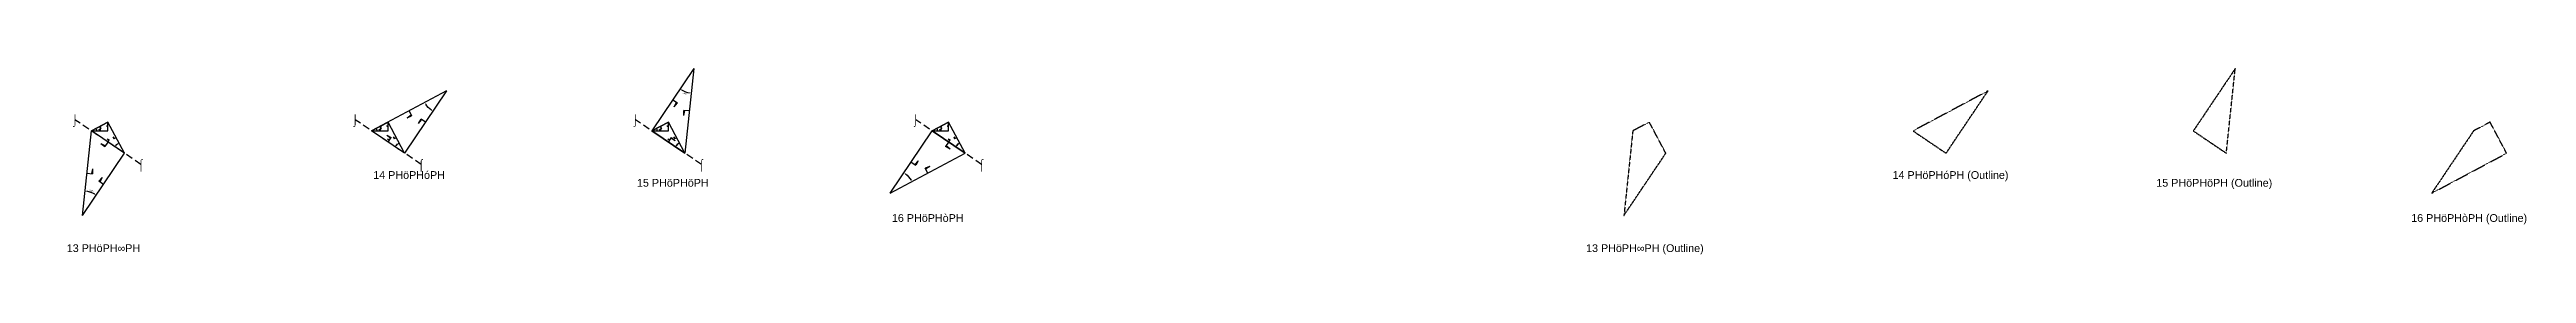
# Model space of a CAD drawing. Header units: millimetres. Extents: x 100562 to 3861006, y -7054888 to 24518.
# Drawn here: x 602507 to 2854683, y -1369484 to -1201177 of the extents above; entities that cross this region are included whole.
import ezdxf
from ezdxf.enums import TextEntityAlignment as Align

# ---------------------------------------------------------------- set-up
doc = ezdxf.new("R2010")
doc.units = ezdxf.units.MM
doc.header["$PDMODE"] = 35
doc.linetypes.add('DASHED', pattern=[19.05, 12.7, -6.35])
for name, color, linetype in [('BASE', 170, 'Continuous'), ('HYPOTENUSE', 20, 'Continuous'), ('PERPENDICULAR', 90, 'Continuous')]:
    doc.layers.add(name, color=color, linetype=linetype)
doc.styles.add('Arial', font='arial_0.ttf')
doc.dimstyles.new('ISO-25', dxfattribs={"dimtxt": 250, "dimasz": 100, "dimexe": 1.25, "dimexo": 0.625, "dimgap": 100, "dimtad": 1, "dimdec": 0, "dimtxsty": 'Arial', "dimcen": 2.5, "dimadec": 0, "dimazin": 0, "dimtfac": 1, "dimtdec": 0, "dimtmove": 0, "dimatfit": 3, "dimfxl": 1, "dimarcsym": 0})

msp = doc.modelspace()

# ---------------------------------------------------------------- texts
at = {"linetype": 'DASHED', "ltscale": 100, "style": 'Arial'}
for s, p in [('⌡', (625564, -1247482)), ('⌡', (880392, -1247482)), ('⌡', (1135221, -1247482)), ('⌡', (1390049, -1247482)), ('⌠', (685564, -1287952)), ('⌠', (940392, -1287952)), ('⌠', (1195221, -1287952)), ('⌠', (1450049, -1287952)), ('14 PHöPHóPH', (929421, -1297582)), ('15 PHöPHöPH', (1169249, -1304664)), ('14 PHöPHóPH (Outline)', (2330976, -1297582)), ('15 PHöPHöPH (Outline)', (2570805, -1304664)), ('16 PHöPHòPH', (1401021, -1336560)), ('16 PHöPHòPH (Outline)', (2802576, -1336560)), ('13 PHöPH∞PH', (651536, -1363878)), ('13 PHöPH∞PH (Outline)', (2053091, -1363878))]:
    msp.add_text(s, height=7000, dxfattribs=at).set_placement(p, align=Align.MIDDLE_CENTER)

# ---------------------------------------------------------------- blocks, each defined once
blk = doc.blocks.new('*D9')
at = {"color": 0, "lineweight": -2, "ltscale": 100, "transparency": 16777216}
blk.add_arc((0, 0), 4906, 4.08845, 23.91155, dxfattribs=at)
at = {"color": 0, "ltscale": 100, "transparency": 16777216}
for points in [[(4432, 1963), (4537, 2014), (4332, 2303)], [(4952, 352), (4835, 348), (4906, 0)]]:
    blk.add_solid(points, dxfattribs=at)
at = {"layer": 'Defpoints', "color": 0, "ltscale": 100, "transparency": 16777216}
for p in [(15000, 7976), (0, 0), (0, 0), (4841, 796), (15000, 0)]:
    blk.add_point(p, dxfattribs=at)
at = {"color": 0, "ltscale": 100, "transparency": 16777216, "insert": (5055, 1260), "char_height": 400, "attachment_point": 5, "rotation": 284, "style": 'Arial'}
blk.add_mtext('28°', dxfattribs=at)
blk = doc.blocks.new('SanjoyNathGeometrifyingTrigonometryFundamentalLockedSet')
at = {"color": 114, "linetype": 'DASHED', "ltscale": 100, "true_color": 0x139b48}
for p, q in [((14000, 4987.8), (13900, 3987.8)), ((14000, 4987.8), (14100, 3987.8)), ((15000, 3987.8), (13900, 3987.8))]:
    blk.add_line(p, q, dxfattribs=at)
at = {"color": 242, "linetype": 'DASHED', "ltscale": 100, "true_color": 0xcd2027}
for p, q in [((7500, 3987.8), (8016.4, 3016.6)), ((8852.4, 3574.3), (7922.5, 3193.2)), ((8852.4, 3574.3), (8016.4, 3016.6))]:
    blk.add_line(p, q, dxfattribs=at)
at = {"color": 159, "linetype": 'DASHED', "ltscale": 100, "true_color": 0x22346e}
for p, q in [((7500, 0), (7500, 1100)), ((8500, 1000), (7500, 1100)), ((8500, 1000), (7500, 900))]:
    blk.add_line(p, q, dxfattribs=at)
at = {"layer": 'BASE'}
blk.add_line((0, 0), (15000, 0), dxfattribs=at)
at = {"layer": 'HYPOTENUSE'}
blk.add_line((0, 0), (15000, 7975.6), dxfattribs=at)
at = {"layer": 'PERPENDICULAR'}
blk.add_line((15000, 0), (15000, 7975.6), dxfattribs=at)
at = {"color": 4, "ltscale": 100}
dim = blk.add_angular_dim_2l(base=(4841, 795.6), line1=((0, 0), (15000, 0)), line2=((0, 0), (15000, 7975.6)), dimstyle='ISO-25', override={"dimtxt": 400, "dimasz": 350, "dimgap": 100}, dxfattribs=at)
dim.commit()
dim.dimension.update_dxf_attribs({"geometry": '*D9', "text_midpoint": (5055.4, 1260.5)})

# ---------------------------------------------------------------- linework, layer by layer
at = {"linetype": 'DASHED', "ltscale": 500}
for p, q in [((685564, -1287952), (625564, -1247482)), ((940392, -1287952), (880392, -1247482)), ((1195221, -1287952), (1135221, -1247482)), ((1450049, -1287952), (1390049, -1247482))]:
    msp.add_line(p, q, dxfattribs=at)
at = {"linetype": 'DASHED'}
for points in [[(2551776, -1257599), (2581776, -1277834), (2589833, -1201177)], [(2326948, -1277834), (2365005, -1221413), (2296948, -1257599)], [(2057120, -1249624), (2042120, -1257599), (2034063, -1334256), (2072120, -1277834)], [(2821604, -1249624), (2806604, -1257599), (2768547, -1314021), (2836604, -1277834)]]:
    msp.add_lwpolyline(points, close=True, dxfattribs=at)

# ---------------------------------------------------------------- block references
at = {"linetype": 'DASHED', "ltscale": 100}
for p, xscale, yscale, zscale, rotation in [((963449, -1221413), -4.537132037454112, 4.537132037454112, 4.537132037454112, 55.99999999999988), ((1188278, -1201177), 4.537132037454112, 4.537132037454112, 4.537132037454112, 235.9999999999999), ((632507, -1334256), 4.537132037454112, 4.537132037454112, 4.537132037454112, 55.99999999999989), ((670564, -1277834), 2.130054468189511, 2.130054468189511, 2.130054468189511, 118), ((925392, -1277834), 2.130054468189511, 2.130054468189511, 2.130054468189511, 118), ((1180221, -1277834), 2.130054468189511, 2.130054468189511, 2.130054468189511, 118), ((1366992, -1314021), -4.537132037454112, 4.537132037454112, 4.537132037454112, 235.9999999999999), ((1435049, -1277834), 2.130054468189511, 2.130054468189511, 2.130054468189511, 118)]:
    msp.add_blockref('SanjoyNathGeometrifyingTrigonometryFundamentalLockedSet', p, dxfattribs=dict(at, xscale=xscale, yscale=yscale, zscale=zscale, rotation=rotation))
at = {"linetype": 'DASHED'}
for p in [(640564, -1257599), (895392, -1257599), (1150221, -1257599), (1405049, -1257599)]:
    msp.add_blockref('SanjoyNathGeometrifyingTrigonometryFundamentalLockedSet', p, dxfattribs=at)

msp.set_redraw_order([(e.dxf.handle, doc.entitydb.next_handle()) for e in msp.query("TEXT MTEXT ATTDEF DIMENSION ARC_DIMENSION")])  # texts and dimensions are drawn at this point

doc.saveas('drawing.dxf')
